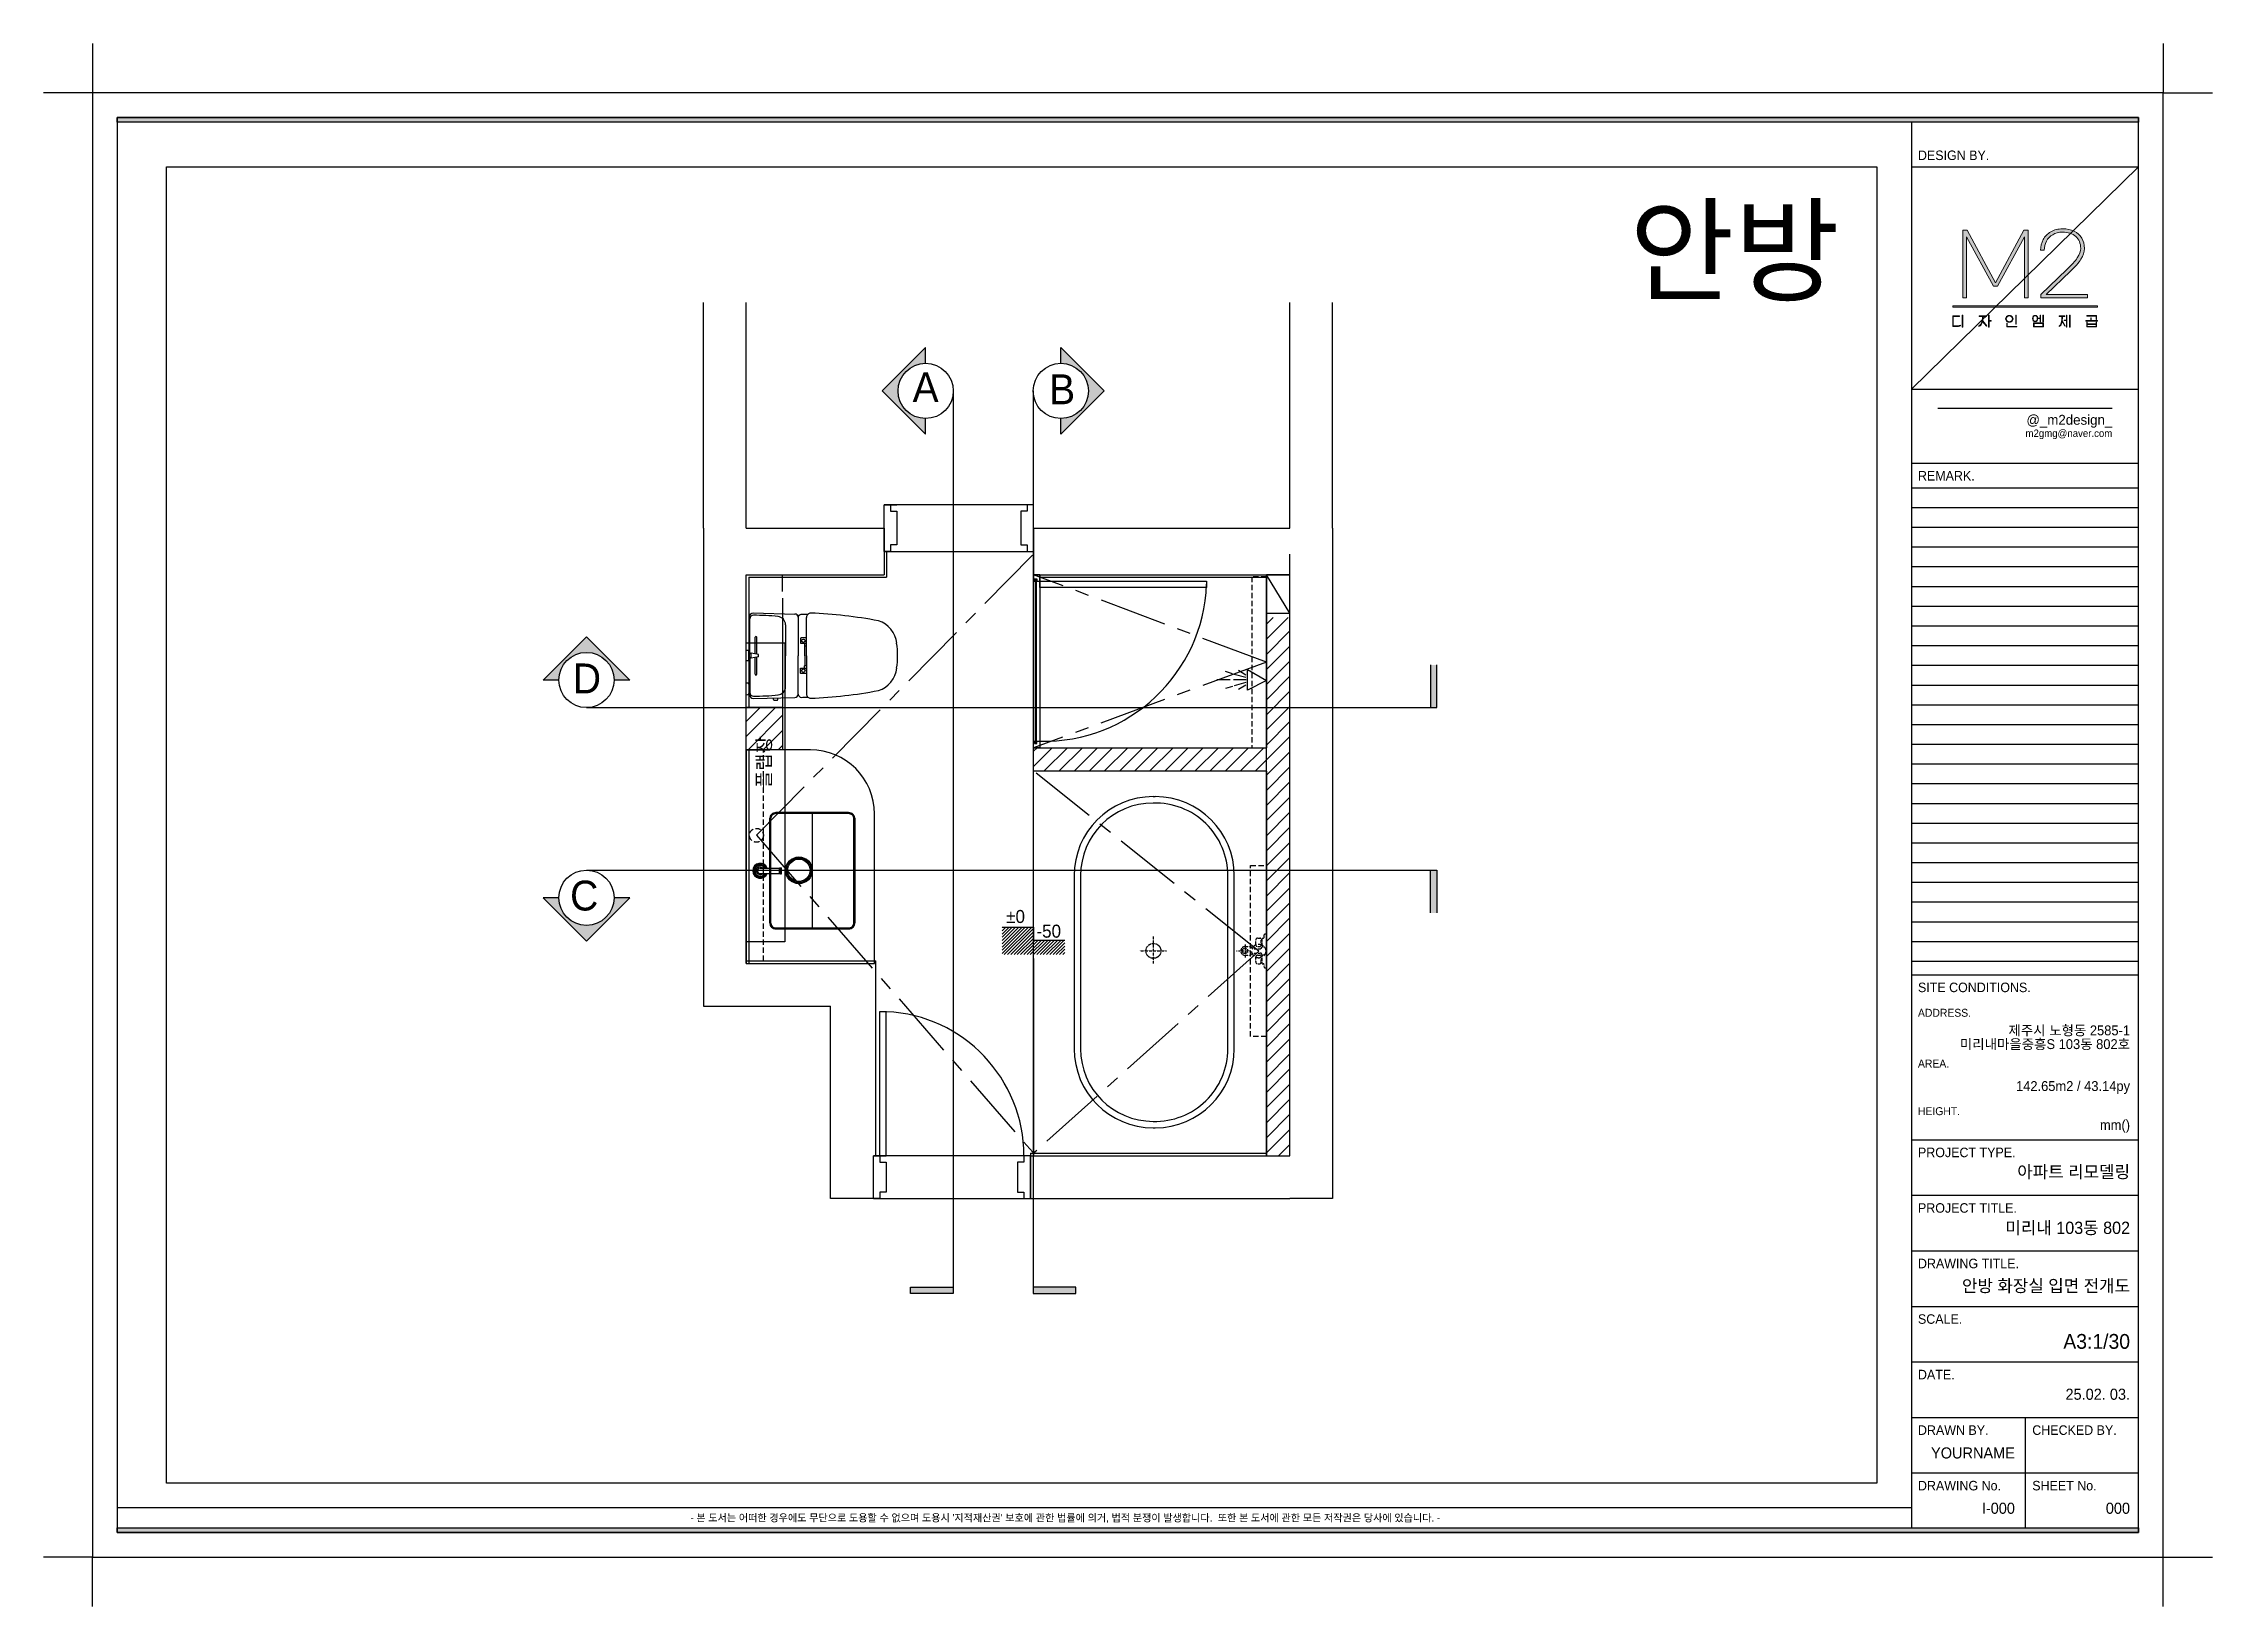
# Model space of a CAD drawing. Header units: millimetres. Extents: x 217202 to 745838, y -6815 to 171372.
# Drawn here: x 326739 to 336896, y 37985 to 45302 of the extents above; entities that cross this region are included whole.
import ezdxf
from ezdxf.enums import TextEntityAlignment as Align

# ---------------------------------------------------------------- set-up
doc = ezdxf.new("R2010")
doc.units = ezdxf.units.MM
for name, pattern in [('CENTER', [50.8, 31.75, -6.35, 6.35, -6.35]), ('DASHED', [0.75, 0.5, -0.25]), ('HIDDEN', [0.375, 0.25, -0.125])]:
    doc.linetypes.add(name, pattern=pattern)
doc.layers.get('DEFPOINTS').update_dxf_attribs({"color": 248})
for name, color, linetype in [('0-ELC TEXT', 7, 'Continuous'), ('03-WAL NEW', 3, 'Continuous'), ('06-LIGHT', 4, 'Continuous'), ('07-DIM', 5, 'Continuous'), ('_U+B808_U+C774_U+C5B4 2', 7, 'Continuous'), ('BATH', 4, 'Continuous'), ('C-WALL1', 2, 'Continuous'), ('CO-BATH', 6, 'Continuous'), ('FIN', 2, 'Continuous'), ('FORM(YOURNAME)-1', 1, 'Continuous'), ('FORM(YOURNAME)-11', 1, 'Continuous'), ('FUR', 8, 'DASHED'), ('HAT', 5, 'Continuous'), ('HL', 6, 'HIDDEN'), ('TOILET-1', 6, 'Continuous'), ('도면층4', 4, 'Continuous'), ('도면층5', 5, 'Continuous')]:
    doc.layers.add(name, color=color, linetype=linetype)
doc.styles.add('YOURNAME', font='HY울릉도M.TTF')
doc.styles.add('코레일둥고', font='Korail_Round_Gothic_Medium.ttf')
pattern_1 = [(45, (24280.657, -28013.14), (-35.355339, 35.355339), [])]

msp = doc.modelspace()

# ---------------------------------------------------------------- texts
at = {"layer": '0-ELC TEXT', "insert": (330080.5, 41816.1), "char_height": 64.687, "attachment_point": 1, "rotation": 90, "style": '코레일둥고'}
msp.add_mtext_dynamic_manual_height_columns('\\pxt5;{\\fGulim|b0|i0|c129|p50;플랩장}', width=274.969, gutter_width=3599.4, heights=[0], dxfattribs=at)
at = {"layer": 'C-WALL1', "style": '코레일둥고'}
msp.add_text('안방', height=392.41, dxfattribs=at).set_placement((334164.3, 44528.9), align=Align.TOP_LEFT)
at = {"layer": 'TOILET-1', "color": 240, "true_color": 0xed1f24, "style": '코레일둥고'}
for s, p in [('A', (330808.9, 43623.2)), ('B', (331448, 43613.1)), ('D', (329218.2, 42259.8)), ('C', (329205.3, 41243.4))]:
    msp.add_text(s, height=139.8, dxfattribs=at).set_placement(p)
at = {"layer": '도면층4', "style": '코레일둥고'}
for s, p in [('%%P0', (331247, 41184.9)), ('-50', (331388.7, 41116.2))]:
    msp.add_text(s, height=60.98, dxfattribs=at).set_placement(p)

# ---------------------------------------------------------------- blocks, each defined once
blk = doc.blocks.new('A$C4B2D31F0')
at = {"layer": 'FIN', "color": 4}
for p, q in [((185, 691), (20, 691)), ((37, 692), (25, 692)), ((37, 692), (50, 692)), ((201, 691), (366, 691)), ((48, 524), (193, 524)), ((338, 524), (193, 524)), ((13, 466), (193, 466)), ((193, 427), (14, 427)), ((373, 466), (193, 466)), ((193, 427), (372, 427))]:
    blk.add_line(p, q, dxfattribs=at)
for points in [[(20, 691), (8, 691, 0.421209), (-7, 676), (-2, 481, 0.001659)], [(366, 691), (378, 691, -0.421209), (393, 676), (388, 481, -0.001659)], [(13, 466, 0.371724), (-2, 451, 0.003515), (-1, 420, 0.320541)], [(373, 466, -0.371724), (388, 451, -0.003515), (387, 420, -0.320541)]]:
    blk.add_lwpolyline(points, format="xyb", dxfattribs=at)
for centre, radius, start, end in [((20, 675), 16, 90, 179.3116), ((1004, 663), 1000, 179.3116, 185.9437), ((25, 707), 15, 180, 270), ((50, 707), 15, 270, 0), ((366, 675), 16, 0.6884, 90), ((-618, 663), 1000, 354.0563, 0.6884), ((49, 564), 40, 185.9437, 267.5129), ((336, 564), 40, 272.4871, 354.0563), ((14, 407), 20, 90, 182.3333), ((13, 481), 15, 181.3651, 270), ((372, 407), 20, 357.6667, 90), ((373, 481), 15, 270, 358.6349), ((2198, 496), 2206, 182.3333, 190.6081), ((-1812, 496), 2206, 349.3919, 357.6667), ((149, 129), 126, 198.2964, 263.4241), ((193, 406), 406, 261.6993, 270), ((193, 406), 406, 270, 278.3007), ((237, 129), 126, 276.5759, 341.7036)]:
    blk.add_arc(centre, radius, start, end, dxfattribs=at)
at = {"layer": 'HL', "linetype": 'Continuous'}
for p, q in [((106, 666), (184, 666)), ((106, 659), (185, 659)), ((169, 697), (169, 707)), ((169, 697), (217, 697)), ((186, 693), (181, 697)), ((182, 686), (186, 693)), ((187, 651), (182, 686)), ((182, 686), (204, 686)), ((186, 693), (200, 693)), ((187, 651), (199, 651)), ((199, 651), (204, 686)), ((200, 693), (205, 697)), ((204, 686), (200, 693)), ((200, 659), (279, 659)), ((201, 666), (279, 666)), ((217, 697), (217, 707)), ((-16, 577), (-16, 565)), ((-12, 581), (-5, 581)), ((-12, 561), (-4, 561)), ((193, 434), (147, 434)), ((193, 434), (239, 434))]:
    blk.add_line(p, q, dxfattribs=at)
for points in [[(110, 427), (110, 451, -0.414214), (114, 455), (131, 455, -0.414214), (135, 451), (135, 435), (135, 427)], [(135, 435), (145, 435, -0.414214), (147, 433), (147, 427)], [(251, 435), (241, 435, 0.414214), (239, 433), (239, 427)], [(276, 427), (276, 451, 0.414214), (272, 455), (255, 455, 0.414214), (251, 451), (251, 435), (251, 427)]]:
    blk.add_lwpolyline(points, format="xyb", dxfattribs=at)
for centre in [(123, 441), (263, 441)]:
    blk.add_circle(centre, 8, dxfattribs=at)
for centre, radius, start, end in [((106, 663), 3.5, 90, 270), ((279, 663), 3.5, 270, 90), ((-12, 577), 4, 90, 180), ((-12, 565), 4, 180, 270)]:
    blk.add_arc(centre, radius, start, end, dxfattribs=at)
blk = doc.blocks.new('AC-8')
at = {"layer": 'BATH'}
for p, q in [((-51, 54), (0, 143)), ((0, 143), (45, 54)), ((45, 54), (-51, 54)), ((-25, 47), (-46, 12)), ((-14, 47), (-28, -8)), ((-2, 49), (-2, -11)), ((10, 47), (25, -8)), ((22, 47), (43, 12)), ((-31, -16), (-41, -49)), ((-2, -27), (-2, -89)), ((28, -16), (38, -49))]:
    blk.add_line(p, q, dxfattribs=at)
blk = doc.blocks.new('block 34')
at = {"layer": '_U+B808_U+C774_U+C5B4 2'}
h = blk.add_hatch(color=35, dxfattribs=at)
h.dxf.hatch_style = 2
h.paths.add_polyline_path([(674.6, -105.53), (675.73, -105.53), (683.42, -119.69), (691.1, -105.53), (692.22, -105.53), (692.22, -123.82), (691.22, -123.82), (691.22, -107.31), (683.97, -120.67), (682.84, -120.67), (675.59, -107.31), (675.59, -123.82), (674.6, -123.82)])
h = blk.add_hatch(color=35, dxfattribs=at)
h.dxf.hatch_style = 2
edge = h.paths.add_edge_path()
edge.add_spline(control_points=[(704.68, -105.78), (705.57, -106.21), (706.25, -106.83), (706.73, -107.63), (707.21, -108.43), (707.45, -109.38), (707.45, -110.46), (707.45, -111.43), (707.14, -112.39), (706.53, -113.34), (705.92, -114.29), (704.98, -115.38), (703.7, -116.62), (703.7, -116.62), (697.12, -122.91), (697.12, -122.91), (697.12, -122.91), (708.26, -122.91), (708.26, -122.91), (708.26, -122.91), (708.26, -123.82), (708.26, -123.82), (708.26, -123.82), (695.66, -123.82), (695.66, -123.82), (695.66, -123.82), (695.66, -122.91), (695.66, -122.91), (695.66, -122.91), (702.73, -116.15), (702.73, -116.15), (703.99, -114.93), (704.93, -113.86), (705.54, -112.95), (706.15, -112.03), (706.45, -111.2), (706.45, -110.46), (706.45, -109.07), (706.01, -107.98), (705.12, -107.2), (704.23, -106.42), (703.05, -106.03), (701.57, -106.03), (700.53, -106.03), (699.64, -106.26), (698.89, -106.71), (698.15, -107.15), (697.57, -107.75), (697.18, -108.5), (696.79, -109.25), (696.59, -110.06), (696.59, -110.94), (696.59, -110.94), (695.59, -110.94), (695.59, -110.94), (695.59, -109.89), (695.83, -108.93), (696.3, -108.05), (696.77, -107.17), (697.46, -106.46), (698.36, -105.93), (699.26, -105.4), (700.33, -105.13), (701.57, -105.13), (702.76, -105.13), (703.79, -105.35), (704.68, -105.78)], knot_values=[0, 0, 0, 0, 1, 1, 1, 2, 2, 2, 3, 3, 3, 4, 4, 4, 5, 5, 5, 6, 6, 6, 7, 7, 7, 8, 8, 8, 9, 9, 9, 10, 10, 10, 11, 11, 11, 12, 12, 12, 13, 13, 13, 14, 14, 14, 15, 15, 15, 16, 16, 16, 17, 17, 17, 18, 18, 18, 19, 19, 19, 20, 20, 20, 21, 21, 21, 22, 22, 22, 22], degree=3, periodic=0)
at = {"layer": '_U+B808_U+C774_U+C5B4 2', "lineweight": 0}
blk.add_lwpolyline([(674.6, -105.53), (675.73, -105.53), (683.42, -119.69), (691.1, -105.53), (692.22, -105.53), (692.22, -123.82), (691.22, -123.82), (691.22, -107.31), (683.97, -120.67), (682.84, -120.67), (675.59, -107.31), (675.59, -123.82), (674.6, -123.82), (674.6, -105.53)], dxfattribs=at)
blk.add_open_spline([(704.68, -105.78), (705.57, -106.21), (706.25, -106.83), (706.73, -107.63), (707.21, -108.43), (707.45, -109.38), (707.45, -110.46), (707.45, -111.43), (707.14, -112.39), (706.53, -113.34), (705.92, -114.29), (704.98, -115.38), (703.7, -116.62), (703.7, -116.62), (697.12, -122.91), (697.12, -122.91), (697.12, -122.91), (708.26, -122.91), (708.26, -122.91), (708.26, -122.91), (708.26, -123.82), (708.26, -123.82), (708.26, -123.82), (695.66, -123.82), (695.66, -123.82), (695.66, -123.82), (695.66, -122.91), (695.66, -122.91), (695.66, -122.91), (702.73, -116.15), (702.73, -116.15), (703.99, -114.93), (704.93, -113.86), (705.54, -112.95), (706.15, -112.03), (706.45, -111.2), (706.45, -110.46), (706.45, -109.07), (706.01, -107.98), (705.12, -107.2), (704.23, -106.42), (703.05, -106.03), (701.57, -106.03), (700.53, -106.03), (699.64, -106.26), (698.89, -106.71), (698.15, -107.15), (697.57, -107.75), (697.18, -108.5), (696.79, -109.25), (696.59, -110.06), (696.59, -110.94), (696.59, -110.94), (695.59, -110.94), (695.59, -110.94), (695.59, -109.89), (695.83, -108.93), (696.3, -108.05), (696.77, -107.17), (697.46, -106.46), (698.36, -105.93), (699.26, -105.4), (700.33, -105.13), (701.57, -105.13), (702.76, -105.13), (703.79, -105.35), (704.68, -105.78)], degree=3, knots=[0, 0, 0, 0, 1, 1, 1, 2, 2, 2, 3, 3, 3, 4, 4, 4, 5, 5, 5, 6, 6, 6, 7, 7, 7, 8, 8, 8, 9, 9, 9, 10, 10, 10, 11, 11, 11, 12, 12, 12, 13, 13, 13, 14, 14, 14, 15, 15, 15, 16, 16, 16, 17, 17, 17, 18, 18, 18, 19, 19, 19, 20, 20, 20, 21, 21, 21, 22, 22, 22, 22], dxfattribs=at)
blk = doc.blocks.new('block 35')
at = {"layer": '_U+B808_U+C774_U+C5B4 2'}
h = blk.add_hatch(color=35, dxfattribs=at)
h.dxf.hatch_style = 2
edge = h.paths.add_edge_path()
edge.add_spline(control_points=[(673.72, -128.8), (673.72, -128.8), (672, -128.8), (672, -128.8), (672, -128.8), (672, -131.36), (672, -131.36), (672, -131.36), (673.14, -131.36), (673.14, -131.36), (673.29, -131.36), (673.44, -131.34), (673.6, -131.31), (673.75, -131.28), (673.88, -131.24), (673.98, -131.2), (673.98, -131.2), (673.98, -131.35), (673.98, -131.35), (673.88, -131.4), (673.75, -131.44), (673.6, -131.47), (673.45, -131.49), (673.3, -131.51), (673.14, -131.51), (673.14, -131.51), (671.83, -131.51), (671.83, -131.51), (671.83, -131.51), (671.83, -128.65), (671.83, -128.65), (671.83, -128.65), (673.72, -128.65), (673.72, -128.65), (673.72, -128.65), (673.72, -128.8), (673.72, -128.8)], knot_values=[0, 0, 0, 0, 1, 1, 1, 2, 2, 2, 3, 3, 3, 4, 4, 4, 5, 5, 5, 6, 6, 6, 7, 7, 7, 8, 8, 8, 9, 9, 9, 10, 10, 10, 11, 11, 11, 12, 12, 12, 12], degree=3, periodic=0)
h.paths.add_polyline_path([(674.54, -131.73), (674.38, -131.74), (674.38, -128.5), (674.54, -128.5)])
h = blk.add_hatch(color=35, dxfattribs=at)
h.dxf.hatch_style = 2
edge = h.paths.add_edge_path()
edge.add_spline(control_points=[(679.96, -130.01), (679.96, -130.01), (681.09, -131.37), (681.09, -131.37), (681.09, -131.37), (680.96, -131.47), (680.96, -131.47), (680.96, -131.47), (679.92, -130.19), (679.92, -130.19), (679.82, -130.57), (679.69, -130.87), (679.52, -131.09), (679.35, -131.32), (679.14, -131.46), (678.9, -131.51), (678.9, -131.51), (678.9, -131.36), (678.9, -131.36), (679.11, -131.3), (679.3, -131.16), (679.45, -130.93), (679.6, -130.7), (679.71, -130.39), (679.79, -130.03), (679.86, -129.66), (679.91, -129.25), (679.91, -128.8), (679.91, -128.8), (678.97, -128.8), (678.97, -128.8), (678.97, -128.8), (678.97, -128.65), (678.97, -128.65), (678.97, -128.65), (681, -128.65), (681, -128.65), (681, -128.65), (681, -128.8), (681, -128.8), (681, -128.8), (680.07, -128.8), (680.07, -128.8), (680.06, -129.26), (680.03, -129.66), (679.96, -130.01)], knot_values=[0, 0, 0, 0, 1, 1, 1, 2, 2, 2, 3, 3, 3, 4, 4, 4, 5, 5, 5, 6, 6, 6, 7, 7, 7, 8, 8, 8, 9, 9, 9, 10, 10, 10, 11, 11, 11, 12, 12, 12, 13, 13, 13, 14, 14, 14, 15, 15, 15, 15], degree=3, periodic=0)
h.paths.add_polyline_path([(682.21, -130.06), (681.69, -130.06), (681.69, -131.73), (681.54, -131.73), (681.54, -128.5), (681.69, -128.5), (681.69, -129.92), (682.21, -129.92)])
h = blk.add_hatch(color=35, dxfattribs=at)
h.dxf.hatch_style = 2
edge = h.paths.add_edge_path()
edge.add_spline(control_points=[(687.69, -128.68), (687.84, -128.76), (687.95, -128.87), (688.03, -129.01), (688.11, -129.15), (688.15, -129.3), (688.15, -129.47), (688.15, -129.64), (688.11, -129.8), (688.03, -129.94), (687.95, -130.08), (687.84, -130.19), (687.69, -130.27), (687.54, -130.35), (687.36, -130.39), (687.15, -130.39), (686.95, -130.39), (686.77, -130.35), (686.62, -130.27), (686.47, -130.19), (686.36, -130.08), (686.28, -129.94), (686.2, -129.8), (686.16, -129.64), (686.16, -129.47), (686.16, -129.3), (686.2, -129.15), (686.28, -129.01), (686.36, -128.87), (686.47, -128.76), (686.62, -128.68), (686.77, -128.6), (686.95, -128.56), (687.15, -128.56), (687.36, -128.56), (687.54, -128.6), (687.69, -128.68)], knot_values=[0, 0, 0, 0, 1, 1, 1, 2, 2, 2, 3, 3, 3, 4, 4, 4, 5, 5, 5, 6, 6, 6, 7, 7, 7, 8, 8, 8, 9, 9, 9, 10, 10, 10, 11, 11, 11, 12, 12, 12, 12], degree=3, periodic=0)
edge = h.paths.add_edge_path()
edge.add_spline(control_points=[(686.72, -128.79), (686.59, -128.86), (686.49, -128.95), (686.43, -129.07), (686.36, -129.18), (686.32, -129.32), (686.32, -129.47), (686.32, -129.63), (686.36, -129.76), (686.43, -129.88), (686.49, -130), (686.59, -130.09), (686.72, -130.15), (686.84, -130.22), (686.99, -130.25), (687.15, -130.25), (687.32, -130.25), (687.46, -130.22), (687.59, -130.15), (687.72, -130.09), (687.81, -130), (687.88, -129.88), (687.95, -129.76), (687.98, -129.63), (687.98, -129.47), (687.98, -129.32), (687.95, -129.18), (687.88, -129.07), (687.81, -128.95), (687.72, -128.86), (687.59, -128.79), (687.46, -128.73), (687.32, -128.7), (687.15, -128.7), (686.99, -128.7), (686.84, -128.73), (686.72, -128.79)], knot_values=[0, 0, 0, 0, 1, 1, 1, 2, 2, 2, 3, 3, 3, 4, 4, 4, 5, 5, 5, 6, 6, 6, 7, 7, 7, 8, 8, 8, 9, 9, 9, 10, 10, 10, 11, 11, 11, 12, 12, 12, 12], degree=3, periodic=0)
h.paths.add_polyline_path([(686.6, -131.51), (689.15, -131.51), (689.15, -131.66), (686.44, -131.66), (686.44, -130.66), (686.6, -130.66)])
h.paths.add_polyline_path([(689.03, -130.91), (688.87, -130.91), (688.87, -128.5), (689.03, -128.5)])
h = blk.add_hatch(color=35, dxfattribs=at)
h.dxf.hatch_style = 2
edge = h.paths.add_edge_path()
edge.add_spline(control_points=[(694.67, -130), (694.55, -130.16), (694.37, -130.23), (694.14, -130.23), (693.91, -130.23), (693.73, -130.16), (693.61, -130), (693.48, -129.84), (693.42, -129.64), (693.42, -129.39), (693.42, -129.14), (693.48, -128.94), (693.61, -128.78), (693.73, -128.62), (693.91, -128.54), (694.14, -128.54), (694.35, -128.54), (694.51, -128.61), (694.63, -128.74), (694.75, -128.87), (694.83, -129.04), (694.85, -129.25), (694.85, -129.25), (695.45, -129.25), (695.45, -129.25), (695.45, -129.25), (695.45, -128.52), (695.45, -128.52), (695.45, -128.52), (695.61, -128.52), (695.61, -128.52), (695.61, -128.52), (695.61, -130.29), (695.61, -130.29), (695.61, -130.29), (695.45, -130.29), (695.45, -130.29), (695.45, -130.29), (695.45, -129.4), (695.45, -129.4), (695.45, -129.4), (694.86, -129.4), (694.86, -129.4), (694.85, -129.64), (694.79, -129.85), (694.67, -130)], knot_values=[0, 0, 0, 0, 1, 1, 1, 2, 2, 2, 3, 3, 3, 4, 4, 4, 5, 5, 5, 6, 6, 6, 7, 7, 7, 8, 8, 8, 9, 9, 9, 10, 10, 10, 11, 11, 11, 12, 12, 12, 13, 13, 13, 14, 14, 14, 15, 15, 15, 15], degree=3, periodic=0)
edge = h.paths.add_edge_path()
edge.add_spline(control_points=[(693.73, -129.9), (693.83, -130.03), (693.97, -130.09), (694.14, -130.09), (694.31, -130.09), (694.45, -130.03), (694.55, -129.9), (694.65, -129.78), (694.7, -129.61), (694.7, -129.39), (694.7, -129.17), (694.65, -129), (694.55, -128.87), (694.45, -128.75), (694.31, -128.69), (694.14, -128.69), (693.97, -128.69), (693.83, -128.75), (693.73, -128.87), (693.63, -129), (693.58, -129.17), (693.58, -129.39), (693.58, -129.61), (693.63, -129.78), (693.73, -129.9)], knot_values=[0, 0, 0, 0, 1, 1, 1, 2, 2, 2, 3, 3, 3, 4, 4, 4, 5, 5, 5, 6, 6, 6, 7, 7, 7, 8, 8, 8, 8], degree=3, periodic=0)
h.paths.add_polyline_path([(693.69, -130.55), (696.36, -130.55), (696.36, -131.66), (693.69, -131.66)])
h.paths.add_polyline_path([(693.85, -131.51), (696.2, -131.51), (696.2, -130.7), (693.85, -130.7)])
h.paths.add_polyline_path([(696.36, -128.5), (696.36, -130.32), (696.2, -130.32), (696.2, -128.5)])
h = blk.add_hatch(color=35, dxfattribs=at)
h.dxf.hatch_style = 2
edge = h.paths.add_edge_path()
edge.add_spline(control_points=[(701.46, -129.93), (701.46, -129.93), (702.28, -131.39), (702.28, -131.39), (702.28, -131.39), (702.15, -131.47), (702.15, -131.47), (702.15, -131.47), (701.43, -130.17), (701.43, -130.17), (701.3, -130.94), (701.03, -131.39), (700.63, -131.51), (700.63, -131.51), (700.63, -131.35), (700.63, -131.35), (700.88, -131.26), (701.06, -130.99), (701.18, -130.55), (701.3, -130.1), (701.37, -129.52), (701.37, -128.8), (701.37, -128.8), (700.67, -128.8), (700.67, -128.8), (700.67, -128.8), (700.67, -128.65), (700.67, -128.65), (700.67, -128.65), (702.19, -128.65), (702.19, -128.65), (702.19, -128.65), (702.19, -128.8), (702.19, -128.8), (702.19, -128.8), (701.53, -128.8), (701.53, -128.8), (701.52, -129.25), (701.5, -129.63), (701.46, -129.93)], knot_values=[0, 0, 0, 0, 1, 1, 1, 2, 2, 2, 3, 3, 3, 4, 4, 4, 5, 5, 5, 6, 6, 6, 7, 7, 7, 8, 8, 8, 9, 9, 9, 10, 10, 10, 11, 11, 11, 12, 12, 12, 13, 13, 13, 13], degree=3, periodic=0)
h.paths.add_polyline_path([(702.59, -128.52), (702.75, -128.52), (702.75, -131.68), (702.59, -131.68), (702.59, -129.95), (702, -129.95), (702, -129.8), (702.59, -129.8)])
h.paths.add_polyline_path([(703.61, -128.5), (703.61, -131.73), (703.45, -131.73), (703.45, -128.5)])
h = blk.add_hatch(color=35, dxfattribs=at)
h.dxf.hatch_style = 2
h.paths.add_polyline_path([(711.02, -129.93), (711.02, -130.07), (707.82, -130.07), (707.82, -129.93), (709.16, -129.93), (709.16, -129.2), (709.32, -129.2), (709.32, -129.93)])
h.paths.add_polyline_path([(710.61, -128.72), (708.07, -128.72), (708.07, -128.57), (710.77, -128.57), (710.77, -129.64), (710.61, -129.64)])
h.paths.add_polyline_path([(710.61, -130.36), (710.77, -130.36), (710.77, -131.66), (708.08, -131.66), (708.08, -130.36), (708.24, -130.36), (708.24, -130.83), (710.61, -130.83)])
h.paths.add_polyline_path([(710.61, -131.52), (710.61, -130.97), (708.24, -130.97), (708.24, -131.52)])
at = {"layer": '_U+B808_U+C774_U+C5B4 2', "lineweight": 0}
for points in [[(674.54, -131.73), (674.38, -131.74), (674.38, -128.5), (674.54, -128.5), (674.54, -131.73)], [(682.21, -130.06), (681.69, -130.06), (681.69, -131.73), (681.54, -131.73), (681.54, -128.5), (681.69, -128.5), (681.69, -129.92), (682.21, -129.92), (682.21, -130.06)], [(689.03, -130.91), (688.87, -130.91), (688.87, -128.5), (689.03, -128.5), (689.03, -130.91)], [(696.36, -128.5), (696.36, -130.32), (696.2, -130.32), (696.2, -128.5), (696.36, -128.5)], [(702.59, -128.52), (702.75, -128.52), (702.75, -131.68), (702.59, -131.68), (702.59, -129.95), (702, -129.95), (702, -129.8), (702.59, -129.8), (702.59, -128.52)], [(703.61, -128.5), (703.61, -131.73), (703.45, -131.73), (703.45, -128.5), (703.61, -128.5)], [(710.61, -128.72), (708.07, -128.72), (708.07, -128.57), (710.77, -128.57), (710.77, -129.64), (710.61, -129.64), (710.61, -128.72)], [(686.6, -131.51), (689.15, -131.51), (689.15, -131.66), (686.44, -131.66), (686.44, -130.66), (686.6, -130.66), (686.6, -131.51)], [(693.69, -130.55), (696.36, -130.55), (696.36, -131.66), (693.69, -131.66), (693.69, -130.55)], [(693.85, -131.51), (696.2, -131.51), (696.2, -130.7), (693.85, -130.7), (693.85, -131.51)], [(711.02, -129.93), (711.02, -130.07), (707.82, -130.07), (707.82, -129.93), (709.16, -129.93), (709.16, -129.2), (709.32, -129.2), (709.32, -129.93), (711.02, -129.93)], [(710.61, -130.36), (710.77, -130.36), (710.77, -131.66), (708.08, -131.66), (708.08, -130.36), (708.24, -130.36), (708.24, -130.83), (710.61, -130.83), (710.61, -130.36)], [(710.61, -131.52), (710.61, -130.97), (708.24, -130.97), (708.24, -131.52), (710.61, -131.52)]]:
    blk.add_lwpolyline(points, dxfattribs=at)
for points, knots in [([(673.72, -128.8), (673.72, -128.8), (672, -128.8), (672, -128.8), (672, -128.8), (672, -131.36), (672, -131.36), (672, -131.36), (673.14, -131.36), (673.14, -131.36), (673.29, -131.36), (673.44, -131.34), (673.6, -131.31), (673.75, -131.28), (673.88, -131.24), (673.98, -131.2), (673.98, -131.2), (673.98, -131.35), (673.98, -131.35), (673.88, -131.4), (673.75, -131.44), (673.6, -131.47), (673.45, -131.49), (673.3, -131.51), (673.14, -131.51), (673.14, -131.51), (671.83, -131.51), (671.83, -131.51), (671.83, -131.51), (671.83, -128.65), (671.83, -128.65), (671.83, -128.65), (673.72, -128.65), (673.72, -128.65), (673.72, -128.65), (673.72, -128.8), (673.72, -128.8)], [0, 0, 0, 0, 1, 1, 1, 2, 2, 2, 3, 3, 3, 4, 4, 4, 5, 5, 5, 6, 6, 6, 7, 7, 7, 8, 8, 8, 9, 9, 9, 10, 10, 10, 11, 11, 11, 12, 12, 12, 12]), ([(679.96, -130.01), (679.96, -130.01), (681.09, -131.37), (681.09, -131.37), (681.09, -131.37), (680.96, -131.47), (680.96, -131.47), (680.96, -131.47), (679.92, -130.19), (679.92, -130.19), (679.82, -130.57), (679.69, -130.87), (679.52, -131.09), (679.35, -131.32), (679.14, -131.46), (678.9, -131.51), (678.9, -131.51), (678.9, -131.36), (678.9, -131.36), (679.11, -131.3), (679.3, -131.16), (679.45, -130.93), (679.6, -130.7), (679.71, -130.39), (679.79, -130.03), (679.86, -129.66), (679.91, -129.25), (679.91, -128.8), (679.91, -128.8), (678.97, -128.8), (678.97, -128.8), (678.97, -128.8), (678.97, -128.65), (678.97, -128.65), (678.97, -128.65), (681, -128.65), (681, -128.65), (681, -128.65), (681, -128.8), (681, -128.8), (681, -128.8), (680.07, -128.8), (680.07, -128.8), (680.06, -129.26), (680.03, -129.66), (679.96, -130.01)], [0, 0, 0, 0, 1, 1, 1, 2, 2, 2, 3, 3, 3, 4, 4, 4, 5, 5, 5, 6, 6, 6, 7, 7, 7, 8, 8, 8, 9, 9, 9, 10, 10, 10, 11, 11, 11, 12, 12, 12, 13, 13, 13, 14, 14, 14, 15, 15, 15, 15]), ([(687.69, -128.68), (687.84, -128.76), (687.95, -128.87), (688.03, -129.01), (688.11, -129.15), (688.15, -129.3), (688.15, -129.47), (688.15, -129.64), (688.11, -129.8), (688.03, -129.94), (687.95, -130.08), (687.84, -130.19), (687.69, -130.27), (687.54, -130.35), (687.36, -130.39), (687.15, -130.39), (686.95, -130.39), (686.77, -130.35), (686.62, -130.27), (686.47, -130.19), (686.36, -130.08), (686.28, -129.94), (686.2, -129.8), (686.16, -129.64), (686.16, -129.47), (686.16, -129.3), (686.2, -129.15), (686.28, -129.01), (686.36, -128.87), (686.47, -128.76), (686.62, -128.68), (686.77, -128.6), (686.95, -128.56), (687.15, -128.56), (687.36, -128.56), (687.54, -128.6), (687.69, -128.68)], [0, 0, 0, 0, 1, 1, 1, 2, 2, 2, 3, 3, 3, 4, 4, 4, 5, 5, 5, 6, 6, 6, 7, 7, 7, 8, 8, 8, 9, 9, 9, 10, 10, 10, 11, 11, 11, 12, 12, 12, 12]), ([(686.72, -128.79), (686.59, -128.86), (686.49, -128.95), (686.43, -129.07), (686.36, -129.18), (686.32, -129.32), (686.32, -129.47), (686.32, -129.63), (686.36, -129.76), (686.43, -129.88), (686.49, -130), (686.59, -130.09), (686.72, -130.15), (686.84, -130.22), (686.99, -130.25), (687.15, -130.25), (687.32, -130.25), (687.46, -130.22), (687.59, -130.15), (687.72, -130.09), (687.81, -130), (687.88, -129.88), (687.95, -129.76), (687.98, -129.63), (687.98, -129.47), (687.98, -129.32), (687.95, -129.18), (687.88, -129.07), (687.81, -128.95), (687.72, -128.86), (687.59, -128.79), (687.46, -128.73), (687.32, -128.7), (687.15, -128.7), (686.99, -128.7), (686.84, -128.73), (686.72, -128.79)], [0, 0, 0, 0, 1, 1, 1, 2, 2, 2, 3, 3, 3, 4, 4, 4, 5, 5, 5, 6, 6, 6, 7, 7, 7, 8, 8, 8, 9, 9, 9, 10, 10, 10, 11, 11, 11, 12, 12, 12, 12]), ([(694.67, -130), (694.55, -130.16), (694.37, -130.23), (694.14, -130.23), (693.91, -130.23), (693.73, -130.16), (693.61, -130), (693.48, -129.84), (693.42, -129.64), (693.42, -129.39), (693.42, -129.14), (693.48, -128.94), (693.61, -128.78), (693.73, -128.62), (693.91, -128.54), (694.14, -128.54), (694.35, -128.54), (694.51, -128.61), (694.63, -128.74), (694.75, -128.87), (694.83, -129.04), (694.85, -129.25), (694.85, -129.25), (695.45, -129.25), (695.45, -129.25), (695.45, -129.25), (695.45, -128.52), (695.45, -128.52), (695.45, -128.52), (695.61, -128.52), (695.61, -128.52), (695.61, -128.52), (695.61, -130.29), (695.61, -130.29), (695.61, -130.29), (695.45, -130.29), (695.45, -130.29), (695.45, -130.29), (695.45, -129.4), (695.45, -129.4), (695.45, -129.4), (694.86, -129.4), (694.86, -129.4), (694.85, -129.64), (694.79, -129.85), (694.67, -130)], [0, 0, 0, 0, 1, 1, 1, 2, 2, 2, 3, 3, 3, 4, 4, 4, 5, 5, 5, 6, 6, 6, 7, 7, 7, 8, 8, 8, 9, 9, 9, 10, 10, 10, 11, 11, 11, 12, 12, 12, 13, 13, 13, 14, 14, 14, 15, 15, 15, 15]), ([(693.73, -129.9), (693.83, -130.03), (693.97, -130.09), (694.14, -130.09), (694.31, -130.09), (694.45, -130.03), (694.55, -129.9), (694.65, -129.78), (694.7, -129.61), (694.7, -129.39), (694.7, -129.17), (694.65, -129), (694.55, -128.87), (694.45, -128.75), (694.31, -128.69), (694.14, -128.69), (693.97, -128.69), (693.83, -128.75), (693.73, -128.87), (693.63, -129), (693.58, -129.17), (693.58, -129.39), (693.58, -129.61), (693.63, -129.78), (693.73, -129.9)], [0, 0, 0, 0, 1, 1, 1, 2, 2, 2, 3, 3, 3, 4, 4, 4, 5, 5, 5, 6, 6, 6, 7, 7, 7, 8, 8, 8, 8]), ([(701.46, -129.93), (701.46, -129.93), (702.28, -131.39), (702.28, -131.39), (702.28, -131.39), (702.15, -131.47), (702.15, -131.47), (702.15, -131.47), (701.43, -130.17), (701.43, -130.17), (701.3, -130.94), (701.03, -131.39), (700.63, -131.51), (700.63, -131.51), (700.63, -131.35), (700.63, -131.35), (700.88, -131.26), (701.06, -130.99), (701.18, -130.55), (701.3, -130.1), (701.37, -129.52), (701.37, -128.8), (701.37, -128.8), (700.67, -128.8), (700.67, -128.8), (700.67, -128.8), (700.67, -128.65), (700.67, -128.65), (700.67, -128.65), (702.19, -128.65), (702.19, -128.65), (702.19, -128.65), (702.19, -128.8), (702.19, -128.8), (702.19, -128.8), (701.53, -128.8), (701.53, -128.8), (701.52, -129.25), (701.5, -129.63), (701.46, -129.93)], [0, 0, 0, 0, 1, 1, 1, 2, 2, 2, 3, 3, 3, 4, 4, 4, 5, 5, 5, 6, 6, 6, 7, 7, 7, 8, 8, 8, 9, 9, 9, 10, 10, 10, 11, 11, 11, 12, 12, 12, 13, 13, 13, 13])]:
    blk.add_open_spline(points, degree=3, knots=knots, dxfattribs=at)
blk = doc.blocks.new('block 33')
at = {"layer": '_U+B808_U+C774_U+C5B4 2'}
for name in ['block 34', 'block 35']:
    blk.add_blockref(name, (0, 0), dxfattribs=at)
blk = doc.blocks.new('block 32')
at = {"layer": '_U+B808_U+C774_U+C5B4 2'}
h = blk.add_hatch(color=35, dxfattribs=at)
h.dxf.hatch_style = 2
h.paths.add_polyline_path([(711.02, -126.32), (671.83, -126.32), (671.83, -125.91), (711.02, -125.91)])
at = {"layer": '_U+B808_U+C774_U+C5B4 2', "lineweight": 0}
blk.add_lwpolyline([(711.02, -126.32), (671.83, -126.32), (671.83, -125.91), (711.02, -125.91), (711.02, -126.32)], dxfattribs=at)
at = {"layer": '_U+B808_U+C774_U+C5B4 2'}
blk.add_blockref('block 33', (0, 0), dxfattribs=at)
blk = doc.blocks.new('FORM-ELEVATION')
at = {"layer": 'FORM(YOURNAME)-11'}
h = blk.add_hatch(color=256, dxfattribs=at)
h.dxf.hatch_style = 1
h.paths.add_polyline_path([(-10309, 35708), (71691, 35708), (71691, 35508), (-10309, 35508)])
h.paths.add_polyline_path([(-10309, -21492), (71691, -21492), (71691, -21692), (-10309, -21692)])
at = {"layer": 'DEFPOINTS', "color": 158}
for p, q in [((62481, 35508), (62481, -21492)), ((62481, 33708), (71691, 33708)), ((62481, 24686), (71691, 33708)), ((62481, 24686), (71691, 24686)), ((62481, 20686), (71691, 20686)), ((62481, 19886), (71691, 19886)), ((62481, 19086), (71691, 19086)), ((62481, 18286), (71691, 18286)), ((62481, 17486), (71691, 17486)), ((62481, 16686), (71691, 16686)), ((62481, 15886), (71691, 15886)), ((62481, 15086), (71691, 15086)), ((62481, 14286), (71691, 14286)), ((62481, 13486), (71691, 13486)), ((62481, 12686), (71691, 12686)), ((62481, 11886), (71691, 11886)), ((62481, 11086), (71691, 11086)), ((62481, 10286), (71691, 10286)), ((62481, 9486), (71691, 9486)), ((62481, 8686), (71691, 8686)), ((62481, 7886), (71691, 7886)), ((62481, 7086), (71691, 7086)), ((62481, 6286), (71691, 6286)), ((62481, 5486), (71691, 5486)), ((62481, 4686), (71691, 4686)), ((62481, 3886), (71691, 3886)), ((62481, 3086), (71691, 3086)), ((62481, 2286), (71691, 2286)), ((62481, 1486), (71691, 1486)), ((62481, -20692), (-10309, -20692))]:
    blk.add_line(p, q, dxfattribs=at)
at = {"layer": 'DEFPOINTS', "color": 1}
for points in [[(-11309, 38708), (-11309, 36708), (-13309, 36708)], [(72691, 38708), (72691, 36708), (74691, 36708)], [(-11309, -24692), (-11309, -22692), (-13309, -22692)], [(72691, -24692), (72691, -22692), (74691, -22692)]]:
    blk.add_lwpolyline(points, dxfattribs=at)
at = {"layer": 'DEFPOINTS', "color": 158}
for points in [[(-10309, -21692), (71691, -21692), (71691, 35708), (-10309, 35708)], [(-8309, 33708), (61071, 33708), (61071, -19692), (-8309, -19692)]]:
    blk.add_lwpolyline(points, close=True, dxfattribs=at)
at = {"layer": 'FORM(YOURNAME)-11', "color": 251}
blk.add_line((63550, 23916), (70622, 23916), dxfattribs=at)
at = {"layer": 'FORM(YOURNAME)-11', "color": 14}
for p, q in [((62481, 21686), (71691, 21686)), ((62481, 937), (71691, 937)), ((62481, -5756), (71691, -5756)), ((62481, -8009), (71691, -8009)), ((62481, -10261), (71691, -10261)), ((62481, -12514), (71691, -12514)), ((62481, -14766), (71691, -14766)), ((62481, -17019), (71691, -17019)), ((67086, -17019), (67086, -21492)), ((62481, -19271), (71691, -19271))]:
    blk.add_line(p, q, dxfattribs=at)
at = {"layer": 'FORM(YOURNAME)-11', "color": 250}
blk.add_lwpolyline([(-11309, -22692), (72691, -22692), (72691, 36708), (-11309, 36708)], close=True, dxfattribs=at)
at = {"layer": 'FORM(YOURNAME)-11'}
for points in [[(-10309, 35708), (71691, 35708), (71691, 35508), (-10309, 35508)], [(-10309, -21492), (71691, -21492), (71691, -21692), (-10309, -21692)]]:
    blk.add_lwpolyline(points, close=True, dxfattribs=at)
at = {"layer": '_U+B808_U+C774_U+C5B4 2', "xscale": 150, "yscale": 150, "zscale": 150}
blk.add_blockref('block 32', (-36628, 46957), dxfattribs=at)
at = {"layer": 'FORM(YOURNAME)-11', "color": 14, "style": 'YOURNAME'}
for s, height, p in [('DESIGN BY.', 386.1, (62739, 34170)), ('REMARK.', 386.1, (62739, 21172)), ('SITE CONDITIONS.', 386.14, (62739, 422)), ('PROJECT TYPE.', 386.14, (62739, -6271)), ('PROJECT TITLE.', 386.14, (62739, -8524)), ('DRAWING TITLE.', 386.14, (62739, -10776)), ('SCALE.', 386.1, (62739, -13029)), ('DATE.', 386.1, (62739, -15281)), ('DRAWN BY.', 386.1, (62739, -17534)), ('CHECKED BY.', 386.14, (67376, -17534)), ('DRAWING No.', 386.14, (62739, -19786)), ('SHEET No.', 386.1, (67376, -19786))]:
    blk.add_text(s, height=height, dxfattribs=at).set_placement(p, align=Align.MIDDLE_LEFT)
for s, height, width, p in [('m2gmg@naver.com', 300, 0.995, (70622, 22747)), ('@_m2design_', 400, 1.03, (70622, 23242))]:
    blk.add_text(s, height=height, dxfattribs=dict(at, width=width)).set_placement(p, align=Align.RIGHT)
at = {"layer": 'FORM(YOURNAME)-11', "color": 251, "style": 'YOURNAME'}
for s, p in [('ADDRESS.', (62739, -608)), ('AREA.', (62739, -2667)), ('HEIGHT.', (62739, -4598))]:
    blk.add_text(s, height=321.8, dxfattribs=at).set_placement(p, align=Align.MIDDLE_LEFT)
at = {"layer": 'FORM(YOURNAME)-11', "color": 1, "style": 'YOURNAME'}
blk.add_text("- 본 도서는 어떠한 경우에도 무단으로 도용할 수 없으며 도용시 '지적재산권' 보호에 관한 법률에 의거, 법적 분쟁이 발생합니다.  또한 본 도서에 관한 모든 저작권은 당사에 있습니다. -", height=300, dxfattribs=at).set_placement((28146, -21092), align=Align.MIDDLE_CENTER)
at = {"layer": 'FORM(YOURNAME)-11', "color": 3, "style": 'YOURNAME'}
for tag, height, p in [('2', 450, (71041, -1863)), ('1', 450, (71041, -1219)), ('3', 450, (71041, -3150)), ('4', 450, (71041, -5081)), ('5', 515, (71041, -7398)), ('6', 515, (71041, -9650)), ('7', 515, (71041, -11903)), ('8', 515, (71041, -14155)), ('9', 515, (71041, -16408)), ('10', 515, (66791, -18596)), ('11', 515, (71041, -18660)), ('12', 515, (66791, -20848)), ('13', 515, (71041, -20848))]:
    blk.add_attdef(tag, text='', height=height, dxfattribs=at).set_placement(p, align=Align.MIDDLE_RIGHT)

# ---------------------------------------------------------------- hatches: boundary and pattern name
h = msp.add_hatch()
h.set_pattern_fill('ANSI31', color=8, scale=3.388004, angle=180)
h.set_pattern_definition([(225, (236225.252, -67804.64), (7.60628565, -7.60628565), [])])
h.paths.add_polyline_path([(331228.3, 41165.5), (331375.3, 41165.5), (331375.3, 41104.5), (331522.2, 41104.5), (331522.2, 41036.7), (331228.3, 41036.7)])
at = {"layer": '03-WAL NEW'}
h = msp.add_hatch(dxfattribs=at)
h.set_pattern_fill('_USER', color=8, scale=50, angle=45, pattern_type=0)
h.set_pattern_definition(pattern_1)
h.paths.add_polyline_path([(330210.3, 42815.4), (330030.3, 42815.4), (330162.1, 42815.4), (330172.9, 42815.4)])
h.paths.add_polyline_path([(330200.3, 42195.4), (330030.3, 42195.4), (330030.3, 41995.4), (330200.3, 41995.4)])
h = msp.add_hatch(dxfattribs=at)
h.set_pattern_fill('_USER', color=8, scale=50, angle=45, pattern_type=0)
h.set_pattern_definition(pattern_1)
h.paths.add_polyline_path([(332575.3, 42615.4), (332465.3, 42615.4), (332465.3, 42005.4), (331375.3, 42005.4), (331375.3, 41895.4), (332465.3, 41895.4), (332465.3, 40095.4), (332575.3, 40095.4)])
at = {"layer": 'TOILET-1', "true_color": 0xed1f24}
h = msp.add_hatch(color=240, dxfattribs=at)
h.dxf.hatch_style = 1
h.paths.add_polyline_path([(330869.9, 43472.7), (330869.9, 43546.2, -0.4142136), (330740.5, 43675.5, -0.4142136), (330869.9, 43804.8), (330869.9, 43878.2), (330667.1, 43675.5)])
h = msp.add_hatch(color=240, dxfattribs=at)
h.dxf.hatch_style = 1
h.paths.add_polyline_path([(331705.6, 43675.5), (331502.9, 43878.2), (331502.9, 43804.8, -0.4142136), (331632.2, 43675.5, -0.4142136), (331502.9, 43546.2), (331502.9, 43472.7)])
h = msp.add_hatch(color=240, dxfattribs=at)
h.dxf.hatch_style = 1
h.paths.add_polyline_path([(329282, 42525.1), (329079.3, 42322.3), (329152.7, 42322.3, -1), (329411.3, 42322.3), (329484.8, 42322.3)])
h = msp.add_hatch(color=240, dxfattribs=at)
h.dxf.hatch_style = 1
h.paths.add_polyline_path([(333263.2, 42193), (333233.2, 42193), (333233.2, 42393), (333263.2, 42393)])
h = msp.add_hatch(color=240, dxfattribs=at)
h.dxf.hatch_style = 1
h.paths.add_polyline_path([(333263.2, 41432.3), (333233.2, 41432.3), (333233.2, 41232.3), (333263.2, 41232.3)])
h = msp.add_hatch(color=240, dxfattribs=at)
h.dxf.hatch_style = 1
h.paths.add_polyline_path([(329484.8, 41303), (329411.3, 41303, -1), (329152.7, 41303), (329079.3, 41303), (329282, 41100.2)])
h = msp.add_hatch(color=240, dxfattribs=at)
h.dxf.hatch_style = 1
h.paths.add_polyline_path([(330999.2, 39450.9), (330999.2, 39480.9), (330799.2, 39480.9), (330799.2, 39450.9)])
h = msp.add_hatch(color=240, dxfattribs=at)
h.dxf.hatch_style = 1
h.paths.add_polyline_path([(331573.6, 39450.9), (331573.6, 39480.9), (331373.6, 39480.9), (331373.6, 39450.9)])

# ---------------------------------------------------------------- linework, layer by layer
at = {"layer": '06-LIGHT'}
msp.add_lwpolyline([(331228.3, 41165.5), (331375.3, 41165.5), (331375.3, 41104.5), (331522.2, 41104.5)], dxfattribs=at)
at = {"layer": '07-DIM'}
for p, q in [((330687.3, 42924.4), (330687.3, 42803.4)), ((330042.3, 42803.4), (330687.3, 42803.4)), ((330042.3, 42803.4), (330042.3, 42195.4)), ((331405.3, 42803.4), (332465.3, 42803.4)), ((330030.3, 41995.4), (330030.3, 40995.4)), ((330042.3, 41995.4), (330042.3, 40995.4)), ((330030.3, 41007.4), (330637.3, 41007.4)), ((330030.3, 40995.4), (330625.3, 40995.4)), ((330637.3, 40095.4), (330637.3, 41007.4)), ((331360.3, 40107.4), (332465.3, 40107.4)), ((331360.3, 40107.4), (331360.3, 40095.4))]:
    msp.add_line(p, q, dxfattribs=at)
at = {"layer": 'C-WALL1'}
for p, q in [((329830.3, 43033.4), (329830.3, 44090.1)), ((330030.3, 43033.4), (330030.3, 44090.1)), ((332575.3, 43033.4), (332575.3, 44090.1)), ((332774.8, 43033.4), (332774.8, 44090.1)), ((330675.3, 42924.4), (330675.3, 43142.4)), ((331375.3, 42924.4), (331375.3, 43142.4)), ((329830.3, 43033.4), (329830.3, 40795.4)), ((330030.3, 43033.4), (330675.3, 43033.4)), ((330675.3, 43033.4), (330675.3, 42815.4)), ((331375.3, 43033.4), (332575.3, 43033.4)), ((331375.3, 43033.4), (331375.3, 42815.4)), ((332774.8, 43033.4), (332774.8, 39895.4)), ((332575.3, 40095.4), (332575.3, 42912)), ((329830.3, 42815.4), (329830.3, 40795.4)), ((330030.3, 42815.4), (330675.3, 42815.4)), ((330030.3, 40995.4), (330030.3, 42815.4)), ((331375.3, 42815.4), (332575.3, 42815.4)), ((330030.3, 40995.4), (330625.3, 40995.4)), ((329830.3, 40795.4), (330425.3, 40795.4)), ((330425.3, 39895.4), (330425.3, 40795.4)), ((331360.3, 40095.4), (332575.3, 40095.4)), ((331360.3, 40095.4), (331360.3, 39895.4)), ((331360.3, 40095.4), (332575.3, 40095.4)), ((330625.3, 39895.4), (330425.3, 39895.4)), ((331360.3, 39895.4), (332575.3, 39895.4)), ((332774.8, 39895.4), (332575.3, 39895.4))]:
    msp.add_line(p, q, dxfattribs=at)
at = {"layer": 'CO-BATH'}
for p, q in [((331382.8, 42795.4), (331382.8, 42025.4)), ((331387.8, 42795.4), (331387.8, 42025.4))]:
    msp.add_line(p, q, dxfattribs=at)
at = {"layer": 'CO-BATH', "color": 8}
for points in [[(331375.3, 42815.4), (331405.3, 42815.4), (331405.3, 42005.4), (331375.3, 42005.4)], [(332185.3, 42785.4), (332185.3, 42755.4), (331405.3, 42755.4), (331405.3, 42785.4)]]:
    msp.add_lwpolyline(points, close=True, dxfattribs=at)
at = {"layer": 'CO-BATH'}
for points in [[(331375.3, 42815.4), (331375.3, 42785.4), (331380.3, 42785.4), (331380.3, 42795.4), (331390.3, 42795.4), (331390.3, 42785.4), (331405.3, 42785.4), (331405.3, 42815.4)], [(331375.3, 42005.4), (331375.3, 42035.4), (331380.3, 42035.4), (331380.3, 42025.4), (331390.3, 42025.4), (331390.3, 42035.4), (331405.3, 42035.4), (331405.3, 42005.4)]]:
    msp.add_lwpolyline(points, close=True, dxfattribs=at)
at = {"layer": 'FUR', "linetype": 'CENTER', "ltscale": 10}
for p, q in [((330077.7, 41595.4), (331375.3, 42912)), ((332465.3, 42405.4), (331375.3, 42815.4)), ((332465.3, 42405.4), (331375.3, 42005.4)), ((332429.9, 41053.6), (331375.3, 41895.4)), ((330077.7, 41595.4), (331375.3, 40107.4)), ((332429.9, 41053.6), (331375.3, 40107.4))]:
    msp.add_line(p, q, dxfattribs=at)
at = {"layer": 'FUR'}
for p, q in [((332460.3, 41134.3), (332465.3, 41134.3)), ((331872.3, 41054.3), (331998, 41054.3)), ((331936.5, 40996), (331936.5, 41122.3)), ((332326, 41054.3), (332328.8, 41054.3)), ((332335.3, 41054.3), (332392.5, 41054.3)), ((332365.3, 41083.8), (332365.3, 41023.3)), ((332365.3, 41074.3), (332388.4, 41074.3)), ((332365.3, 41034.3), (332389.4, 41034.3)), ((332398.4, 41064.3), (332435.3, 41064.3)), ((332398.4, 41044.3), (332435.3, 41044.3)), ((332398.4, 41043.3), (332398.4, 41044.3)), ((332415.3, 41084.3), (332415.3, 41104.3)), ((332425.3, 41114.3), (332435.3, 41114.3)), ((332425.3, 41074.3), (332435.3, 41074.3)), ((332425.3, 41034.3), (332435.3, 41034.3)), ((332440.3, 41079.3), (332440.3, 41109.3)), ((332445.3, 41114.3), (332450.3, 41114.3)), ((332445.3, 41074.3), (332445.3, 41114.3)), ((332445.3, 40994.3), (332445.3, 41034.3)), ((332455.3, 41119.3), (332455.3, 41129.3)), ((332415.3, 41004.3), (332415.3, 41024.3)), ((332425.3, 40994.3), (332435.3, 40994.3)), ((332440.3, 40999.3), (332440.3, 41029.3)), ((332445.3, 40994.3), (332450.3, 40994.3)), ((332455.3, 40979.3), (332455.3, 40989.3)), ((332460.3, 40974.3), (332465.3, 40974.3)), ((332465.3, 40815.4), (332465.3, 40975.4))]:
    msp.add_line(p, q, dxfattribs=at)
at = {"layer": 'FUR', "ltscale": 50}
for points in [[(332397.3, 42805.4), (332397.3, 42005.4), (332465.3, 42005.4), (332465.3, 42805.4)], [(330042.3, 41995.4), (330042.3, 41007.4), (330110.3, 41007.4), (330110.3, 41995.4)], [(332465.3, 41453.6), (332465.3, 40653.6), (332390.3, 40653.6), (332390.3, 41453.6)]]:
    msp.add_lwpolyline(points, close=True, dxfattribs=at)
for centre in [(330077.7, 41595.4), (332429.9, 41053.6)]:
    msp.add_circle(centre, 32.6, dxfattribs=at)
at = {"layer": 'FUR'}
for centre, radius in [((331936.5, 41054.3), 35), ((332365.3, 41054.3), 12.9)]:
    msp.add_circle(centre, radius, dxfattribs=at)
for centre, radius, start, end in [((332460.3, 41129.3), 5, 90, 180), ((332365.3, 41054.3), 20, 90, 180), ((332365.3, 41054.3), 20, 180, 270), ((332388.4, 41064.3), 10, 0, 90), ((332389.4, 41043.3), 9, 270, 0), ((332425.3, 41104.3), 10, 90, 180), ((332425.3, 41084.3), 10, 180, 270), ((332425.3, 41024.3), 10, 90, 180), ((332435.3, 41109.3), 5, 0, 90), ((332435.3, 41079.3), 5, 270, 0), ((332435.3, 41074.3), 10, 270, 0), ((332435.3, 41034.3), 10, 0, 90), ((332435.3, 41029.3), 5, 0, 90), ((332445.3, 41054.3), 20, 270, 90), ((332450.3, 41119.3), 5, 270, 0), ((332425.3, 41004.3), 10, 180, 270), ((332435.3, 40999.3), 5, 270, 0), ((332450.3, 40989.3), 5, 0, 90), ((332460.3, 40979.3), 5, 180, 270)]:
    msp.add_arc(centre, radius, start, end, dxfattribs=at)
at = {"layer": 'HAT', "color": 8}
for p, q in [((330339.3, 41701.9), (330339.3, 41156.9)), ((330095.3, 41441.9), (330185.8, 41441.9)), ((330185.8, 41442.9), (330190.8, 41442.9)), ((330185.8, 41415.9), (330185.8, 41442.9)), ((330190.8, 41443.9), (330195.8, 41443.9)), ((330190.8, 41414.9), (330190.8, 41443.9)), ((330195.8, 41414.9), (330195.8, 41443.9)), ((330095.3, 41416.9), (330185.8, 41416.9)), ((330185.8, 41415.9), (330190.8, 41415.9)), ((330190.8, 41414.9), (330195.8, 41414.9))]:
    msp.add_line(p, q, dxfattribs=at)
for points in [[(330169.3, 41156.9), (330509.3, 41156.9, 0.4142136), (330539.3, 41186.9), (330539.3, 41671.9, 0.4142136), (330509.3, 41701.9), (330169.3, 41701.9, 0.4142136), (330139.3, 41671.9), (330139.3, 41186.9, 0.4142136)], [(330169.3, 41161.9), (330509.3, 41161.9, 0.4142136), (330534.3, 41186.9), (330534.3, 41671.9, 0.4142136), (330509.3, 41696.9), (330169.3, 41696.9, 0.4142136), (330144.3, 41671.9), (330144.3, 41186.9, 0.4142136)]]:
    msp.add_lwpolyline(points, format="xyb", close=True, dxfattribs=at)
for radius in [62.5, 57.5, 52.5]:
    msp.add_circle((330276.8, 41431.5), radius, dxfattribs=at)
for radius, start, end in [(35, 20.92481, 339.07514), (30, 24.62429, 335.37566), (25, 29.99998, 329.99998), (18, 43.98294, 316.01701), (12.5, 89.99998, 269.99998)]:
    msp.add_arc((330095.3, 41429.4), radius, start, end, dxfattribs=at)
at = {"layer": 'TOILET-1', "color": 240, "true_color": 0xed1f24}
for p, q in [((330999.2, 43675.5), (330999.2, 39450.9)), ((331373.6, 43675.5), (331373.6, 39450.9)), ((333233.2, 42393), (333233.2, 42193)), ((333263.2, 42193), (333263.2, 42393)), ((329282, 42193), (333263.2, 42193)), ((329282, 41432.3), (333263.2, 41432.3)), ((333233.2, 41232.3), (333233.2, 41432.3)), ((333263.2, 41432.3), (333263.2, 41232.3)), ((330799.2, 39450.9), (330799.2, 39480.9)), ((330799.2, 39480.9), (330999.2, 39480.9)), ((330999.2, 39450.9), (330799.2, 39450.9)), ((331573.6, 39480.9), (331373.6, 39480.9)), ((331373.6, 39450.9), (331573.6, 39450.9)), ((331573.6, 39450.9), (331573.6, 39480.9))]:
    msp.add_line(p, q, dxfattribs=at)
at = {"layer": 'TOILET-1'}
for p, q in [((331375.3, 40095.4), (331375.3, 42878.6)), ((330200.3, 42736.1), (330200.3, 42815.4)), ((332575.3, 42815.4), (332465.3, 42815.4)), ((332465.3, 42815.4), (332465.3, 42005.4)), ((332465.3, 42005.4), (332465.3, 42815.4)), ((332465.3, 42815.4), (332465.3, 42635.4)), ((332575.3, 42635.4), (332465.3, 42815.4)), ((330030.3, 41995.4), (330030.3, 42705.4)), ((330200.3, 42705.4), (330200.3, 41995.4)), ((332465.3, 42635.4), (332575.3, 42635.4)), ((332465.3, 42635.4), (332465.3, 42005.4)), ((332465.3, 42635.4), (332465.3, 42005.4)), ((330030.3, 42195.4), (330200.3, 42195.4)), ((330140.3, 41995.4), (330030.3, 41995.4)), ((330030.3, 41995.4), (330140.3, 41995.4)), ((331375.3, 41895.4), (331375.3, 42005.4)), ((331375.3, 42005.4), (332465.3, 42005.4)), ((332465.3, 41895.4), (332465.3, 42005.4)), ((332465.3, 41895.4), (331375.3, 41895.4)), ((332465.3, 41895.4), (332465.3, 40095.4)), ((332465.3, 40095.4), (332465.3, 41895.4)), ((331935.2, 41776.4), (331945.2, 41776.4)), ((331565.2, 41406.4), (331565.2, 40596.4)), ((331595.2, 41406.4), (331595.2, 40596.4)), ((332285.2, 40596.4), (332285.2, 41406.4)), ((332315.2, 40596.4), (332315.2, 41406.4)), ((331375.3, 41019.3), (331375.3, 40095.4)), ((331935.2, 40226.4), (331945.2, 40226.4))]:
    msp.add_line(p, q, dxfattribs=at)
at = {"layer": 'TOILET-1', "color": 240, "true_color": 0xed1f24}
for points in [[(330869.9, 43804.8), (330869.9, 43878.2), (330667.1, 43675.5), (330869.9, 43472.7), (330869.9, 43546.2)], [(331502.9, 43804.8), (331502.9, 43878.2), (331705.6, 43675.5), (331502.9, 43472.7), (331502.9, 43546.2)], [(329152.7, 42322.3), (329079.3, 42322.3), (329282, 42525.1), (329484.8, 42322.3), (329411.3, 42322.3)], [(329152.7, 41303), (329079.3, 41303), (329282, 41100.2), (329484.8, 41303), (329411.3, 41303)]]:
    msp.add_lwpolyline(points, dxfattribs=at)
at = {"layer": 'TOILET-1'}
msp.add_lwpolyline([(330030.3, 42496.3), (330210.3, 42496.3), (330210.3, 41096.3), (330030.3, 41096.3)], close=True, dxfattribs=at)
msp.add_lwpolyline([(330330.3, 41995.4), (330030.3, 41995.4), (330030.3, 40995.4), (330630.3, 40995.4), (330630.3, 41695.4)], dxfattribs=at)
at = {"layer": 'TOILET-1', "color": 240, "true_color": 0xed1f24}
for centre in [(330869.9, 43675.5), (331502.9, 43675.5), (329282, 42322.3), (329282, 41303)]:
    msp.add_circle(centre, 129.3, dxfattribs=at)
at = {"layer": 'TOILET-1'}
for centre, radius, start, end in [((331422.6, 42798.5), 763.2, 268.70268, 357.89461), ((330330.3, 41695.4), 300, 0, 90), ((331935.2, 41406.4), 370, 90, 180), ((331935.2, 41406.4), 340, 90, 180), ((331944.9, 41406.3), 340.2, 0.01667, 91.64396), ((331945.2, 41406.4), 370, 0, 90), ((331935.2, 40596.4), 370, 180, 270), ((331935.2, 40596.4), 340, 180, 270), ((331944.9, 40596.5), 340.2, 268.35604, 359.98333), ((331945.2, 40596.4), 370, 270, 0)]:
    msp.add_arc(centre, radius, start, end, dxfattribs=at)
at = {"layer": '도면층4'}
for p, q in [((331375.3, 43142.4), (330675.3, 43142.4)), ((330705.3, 43142.4), (330735.3, 43142.4)), ((330675.3, 42924.4), (331375.3, 42924.4)), ((330655.3, 40770.4), (330685.3, 40770.4)), ((330655.3, 40095.4), (330655.3, 40770.4)), ((330685.3, 40095.4), (330685.3, 40770.4)), ((331360.3, 40095.4), (330625.3, 40095.4)), ((330655.3, 40095.4), (330685.3, 40095.4)), ((330625.3, 39895.4), (331360.3, 39895.4))]:
    msp.add_line(p, q, dxfattribs=at)
for points in [[(330675.3, 43142.4), (330705.3, 43142.4), (330705.3, 43112.4), (330735.3, 43112.4), (330735.3, 42954.4), (330705.3, 42954.4), (330705.3, 42924.4), (330675.3, 42924.4), (330675.3, 43142.4)], [(331375.3, 43142.4), (331345.3, 43142.4), (331345.3, 43112.4), (331315.3, 43112.4), (331315.3, 42954.4), (331345.3, 42954.4), (331345.3, 42924.4), (331375.3, 42924.4), (331375.3, 43142.4)], [(330625.3, 40095.4), (330655.3, 40095.4), (330655.3, 40065.4), (330685.3, 40065.4), (330685.3, 39925.4), (330655.3, 39925.4), (330655.3, 39895.4), (330625.3, 39895.4), (330625.3, 40095.4)], [(331360.3, 40095.4), (331330.3, 40095.4), (331330.3, 40065.4), (331300.3, 40065.4), (331300.3, 39925.4), (331330.3, 39925.4), (331330.3, 39895.4), (331360.3, 39895.4), (331360.3, 40095.4)]]:
    msp.add_lwpolyline(points, dxfattribs=at)
at = {"layer": '도면층5'}
msp.add_arc((330655.1, 40095.4), 675.2, 0.00564, 87.22723, dxfattribs=at)

# ---------------------------------------------------------------- block references
at = {"layer": 'C-WALL1', "rotation": 270}
msp.add_blockref('AC-8', (332322.5, 42320.4), dxfattribs=at)
at = {"layer": 'FORM(YOURNAME)-1'}
ref = msp.add_blockref('FORM-ELEVATION', (328275.2, 40834.8), dxfattribs=dict(at, xscale=0.1154138797272628, yscale=0.1154138797272628, zscale=0.1154138797272628))
ref.add_attrib('12', 'I-000', dxfattribs={"layer": 'FORM(YOURNAME)-11', "color": 3, "height": 51.94, "style": 'YOURNAME'}).set_placement((335970, 38445.5), align=Align.MIDDLE_RIGHT)
ref.add_attrib('13', '000', dxfattribs={"layer": 'FORM(YOURNAME)-11', "color": 3, "height": 51.94, "style": 'YOURNAME'}).set_placement((336509, 38445.5), align=Align.MIDDLE_RIGHT)
ref.add_attrib('10', 'YOURNAME', dxfattribs={"layer": 'FORM(YOURNAME)-11', "color": 3, "height": 51.94, "style": 'YOURNAME'}).set_placement((335970, 38704.3), align=Align.MIDDLE_RIGHT)
ref.add_attrib('9', '25.02. 03.', dxfattribs={"layer": 'FORM(YOURNAME)-11', "color": 3, "height": 51.94, "style": 'YOURNAME'}).set_placement((336509, 38979.1), align=Align.MIDDLE_RIGHT)
ref.add_attrib('8', 'A3:1/30', dxfattribs={"layer": 'FORM(YOURNAME)-11', "color": 3, "height": 69.25, "style": 'YOURNAME'}).set_placement((336509, 39226.4), align=Align.MIDDLE_RIGHT)
ref.add_attrib('7', '안방 화장실 입면 전개도', dxfattribs={"layer": 'FORM(YOURNAME)-11', "color": 3, "height": 57.707, "style": 'YOURNAME'}).set_placement((336509, 39486.7), align=Align.MIDDLE_RIGHT)
ref.add_attrib('6', '미리내 103동 802', dxfattribs={"layer": 'FORM(YOURNAME)-11', "color": 3, "height": 57.707, "style": 'YOURNAME'}).set_placement((336509, 39758.1), align=Align.MIDDLE_RIGHT)
ref.add_attrib('5', '아파트 리모델링', dxfattribs={"layer": 'FORM(YOURNAME)-11', "color": 3, "height": 57.71, "style": 'YOURNAME'}).set_placement((336509, 40020), align=Align.MIDDLE_RIGHT)
ref.add_attrib('1', '제주시 노형동 2585-1', dxfattribs={"layer": 'FORM(YOURNAME)-11', "color": 3, "height": 46.166, "style": 'YOURNAME'}).set_placement((336509, 40682.3), align=Align.MIDDLE_RIGHT)
ref.add_attrib('2', '미리내마을중흥S 103동 802호', dxfattribs={"layer": 'FORM(YOURNAME)-11', "color": 3, "height": 46.166, "style": 'YOURNAME'}).set_placement((336509, 40617.9), align=Align.MIDDLE_RIGHT)
ref.add_attrib('3', '142.65m2 / 43.14py', dxfattribs={"layer": 'FORM(YOURNAME)-11', "color": 3, "height": 46.166, "style": 'YOURNAME'}).set_placement((336509, 40421.5), align=Align.MIDDLE_RIGHT)
ref.add_attrib('4', 'mm()', dxfattribs={"layer": 'FORM(YOURNAME)-11', "color": 3, "height": 46.17, "style": 'YOURNAME'}).set_placement((336509, 40239.7), align=Align.MIDDLE_RIGHT)
at = {"layer": 'TOILET-1', "rotation": 90}
msp.add_blockref('A$C4B2D31F0', (330738.6, 42243.2), dxfattribs=at)

msp.set_redraw_order([(e.dxf.handle, doc.entitydb.next_handle()) for e in msp.query("TEXT MTEXT ATTDEF DIMENSION ARC_DIMENSION")])  # texts and dimensions are drawn at this point

doc.saveas('drawing.dxf')
